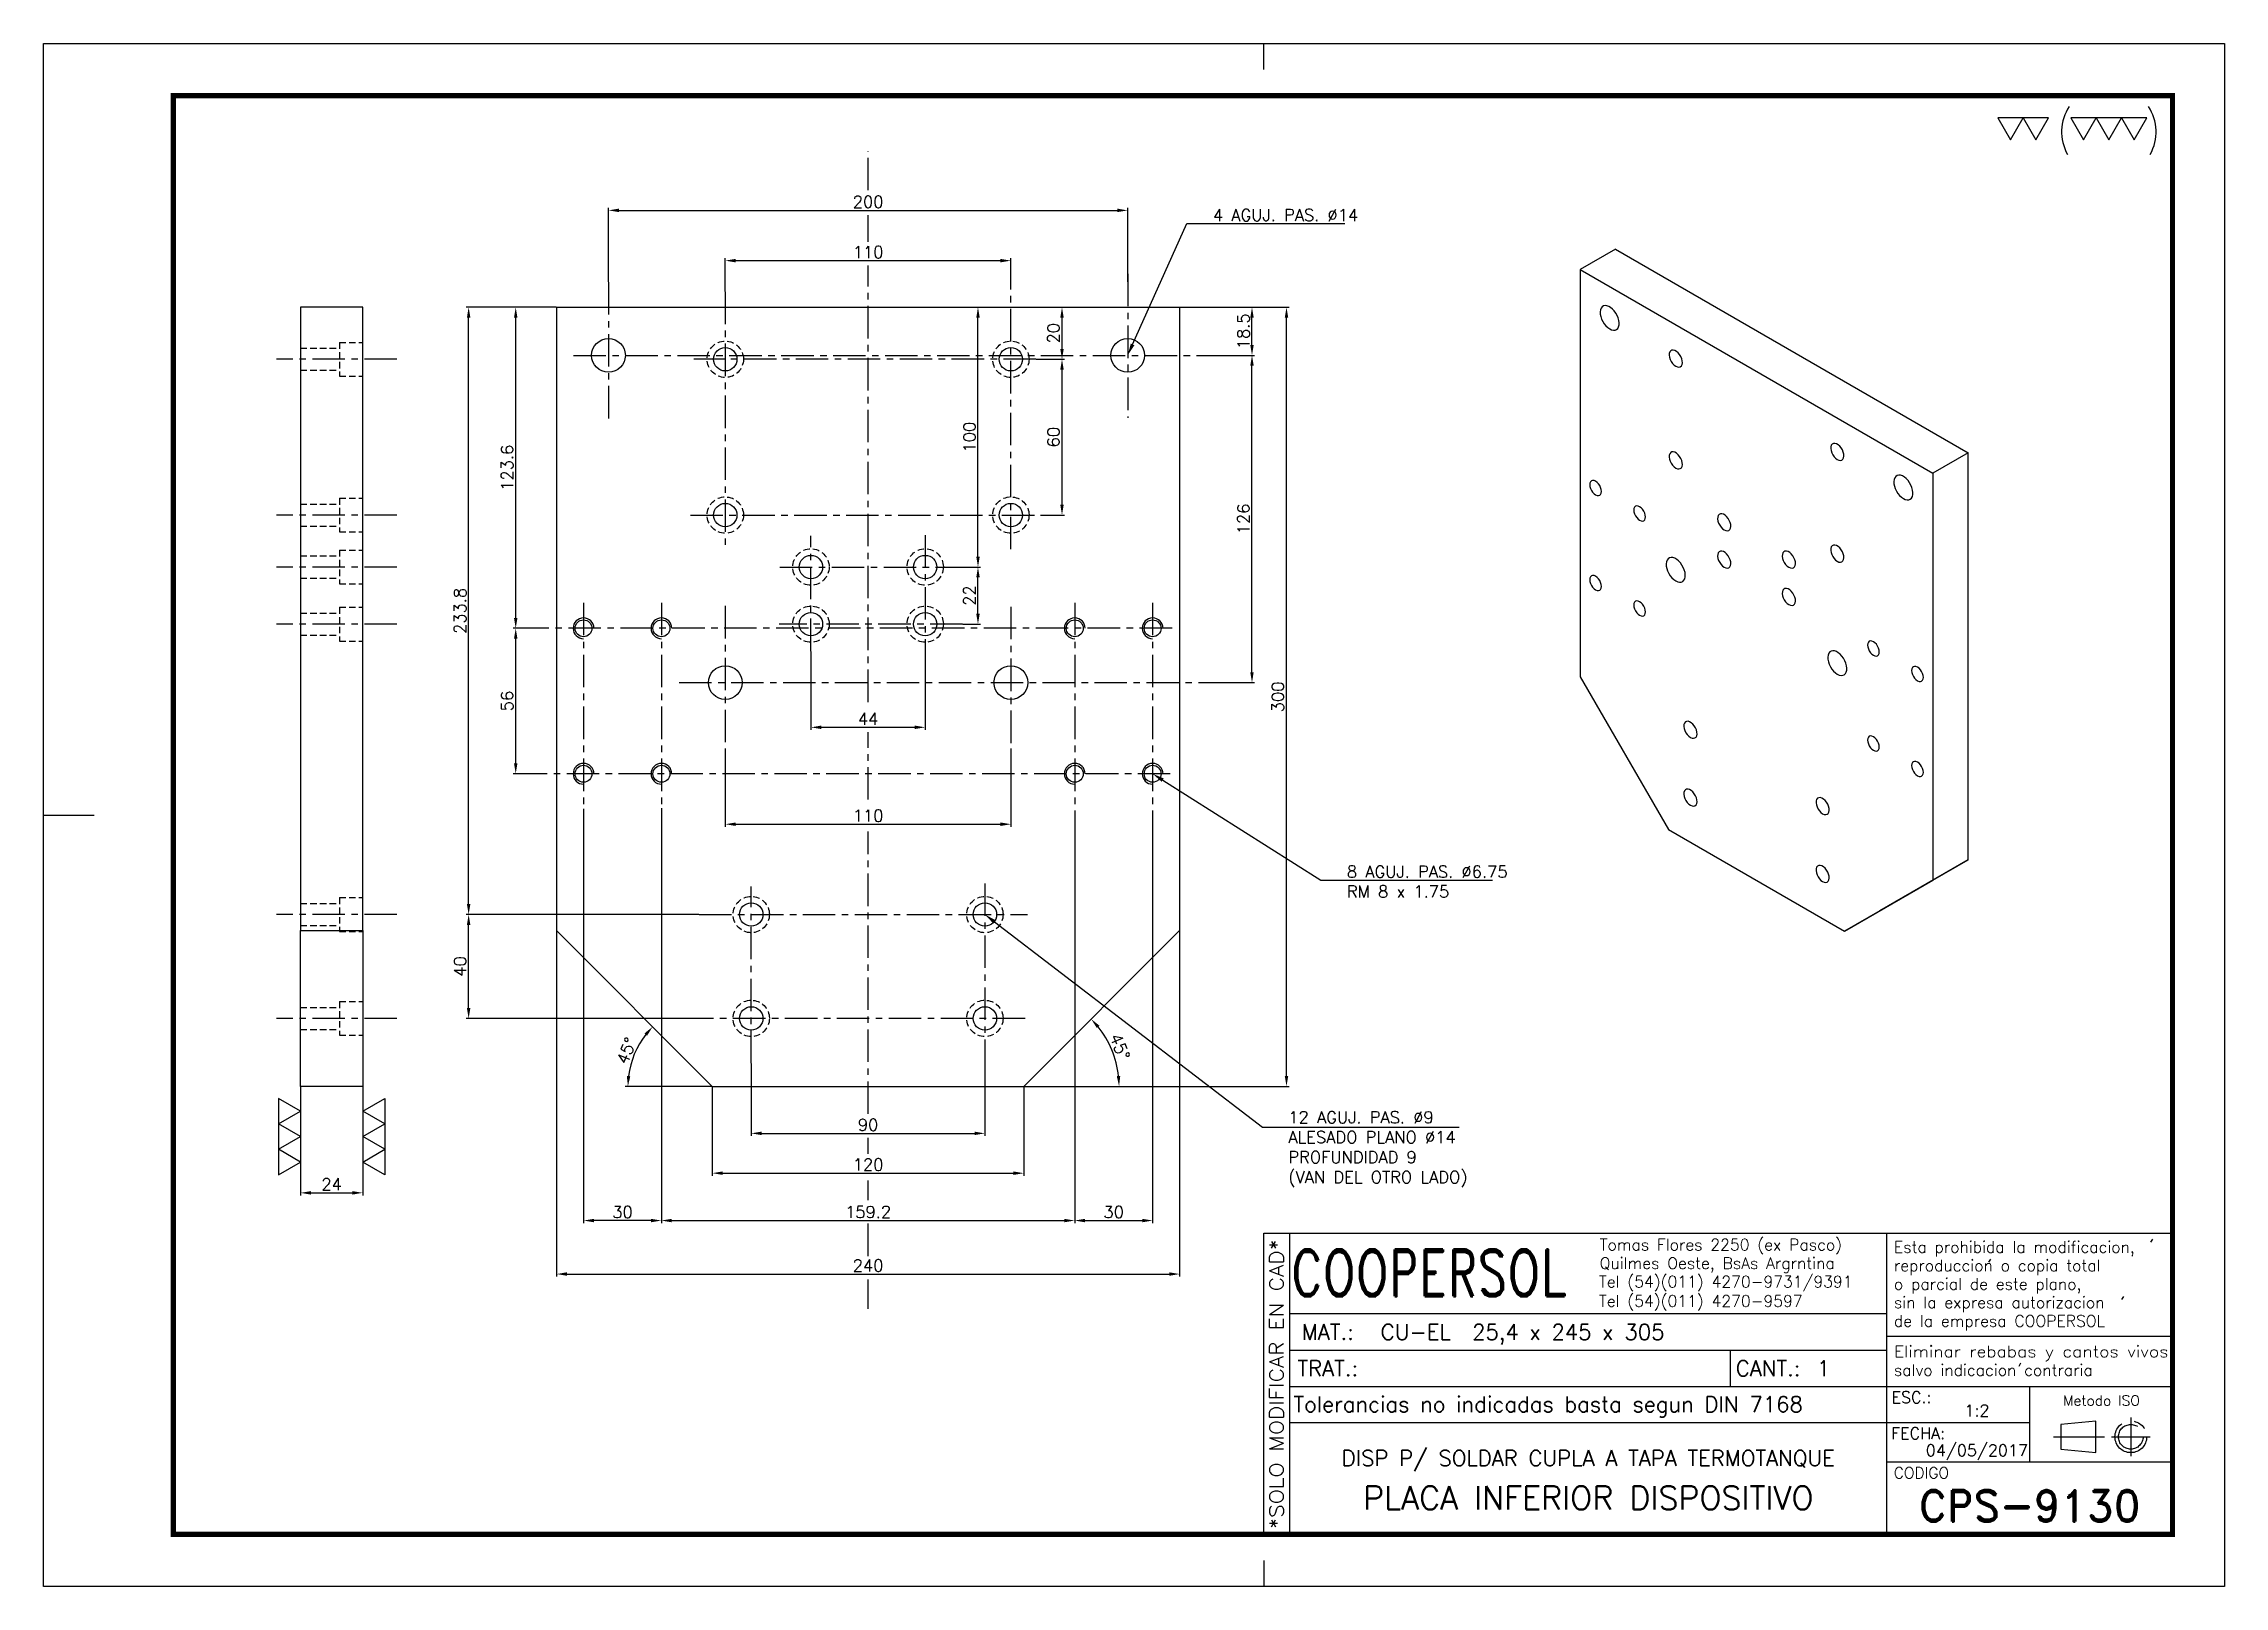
# Model space of a CAD drawing. Extents: x 0 to 3990, y 0 to 1744.
# Drawn here: x 0 to 840, y 594 to 1188 of the extents above; entities that cross this region are included whole.
import ezdxf
from ezdxf import colors
from ezdxf.entities.mleader import LeaderData, LeaderLine
from ezdxf.enums import TextEntityAlignment as Align
from ezdxf.math import Vec2, Vec3

# ---------------------------------------------------------------- set-up
doc = ezdxf.new("R2010")
doc.units = 0
doc.header["$LTSCALE"] = 10
doc.header["$MEASUREMENT"] = 0
doc.linetypes.add('CENTER', pattern=[2, 1.25, -0.25, 0.25, -0.25])
doc.linetypes.add('HIDDEN', pattern=[0.375, 0.25, -0.125])
doc.layers.get('0').update_dxf_attribs({"linetype": 'CONTINUOUS'})
doc.layers.get('DEFPOINTS').update_dxf_attribs({"linetype": 'CONTINUOUS'})
for name, color, linetype in [('1', 1, 'CENTER'), ('CL', 1, 'CENTER'), ('CO', 3, 'CONTINUOUS'), ('FI', 1, 'CONTINUOUS'), ('OC', 1, 'HIDDEN')]:
    doc.layers.add(name, color=color, linetype=linetype)
doc.styles.add('ROMAND', font='ROMAND')
doc.styles.add('ROMANS', font='ROMANS.SHX')
doc.dimstyles.new('2', dxfattribs={"dimscale": 2, "dimtxt": 2.3, "dimasz": 2, "dimexe": 0.5, "dimexo": 0.0625, "dimgap": 0.5, "dimtad": 1, "dimdec": 4, "dimdsep": 46, "dimtxsty": 'ROMANS', "dimcen": -2, "dimclrt": 7, "dimadec": 0, "dimazin": 0, "dimtfac": 0.869565, "dimtdec": 4, "dimtmove": 0, "dimatfit": 3, "dimfxl": 1, "dimtolj": 1, "dimarcsym": 0})

msp = doc.modelspace()

# ---------------------------------------------------------------- blocks, each defined once
blk = doc.blocks.new('A3G')
for p, q in [((235, 292), (235, 297)), ((0, 148.5), (9.75, 148.5)), ((235, 5), (235, 0))]:
    blk.add_line(p, q)
blk.add_lwpolyline([(0, 297), (420, 297), (420, 0), (0, 0)], close=True)
at = {"const_width": 1}
blk.add_lwpolyline([(25, 287), (410, 287), (410, 10), (25, 10)], close=True, dxfattribs=at)
blk = doc.blocks.new('COOPERSOLROT-02')
for p, q in [((0, 58), (175, 58)), ((0, 0), (0, 58)), ((5, 0), (5, 58)), ((120, 0), (120, 58)), ((175, 0), (175, 58)), ((5, 42.5), (120, 42.5)), ((120, 38.19), (175, 38.19)), ((5, 35.5), (120, 35.5)), ((89.89, 28.5), (89.89, 35.5)), ((5, 28.5), (175, 28.5)), ((147.5, 14), (147.5, 28.5)), ((147.5, 21.5), (5, 21.5)), ((120, 14), (175, 14)), ((0, 0), (175, 0))]:
    blk.add_line(p, q)
at = {"color": 1, "linetype": 'CENTER'}
blk.add_line((166.98, 22.51), (166.98, 15.06), dxfattribs=at)
for points in [[(152.09, 18.79), (161.93, 18.79)], [(163.26, 18.79), (170.71, 18.79)]]:
    blk.add_lwpolyline(points, dxfattribs=at)
at = {"layer": '1'}
for points in [[(170.85, 56.26), (171.21, 56.85)], [(139.66, 52.43), (140.02, 53.02)], [(165.28, 45.22), (165.64, 45.81)], [(145.46, 32.42), (145.82, 33.01)]]:
    blk.add_lwpolyline(points, dxfattribs=at)
blk.add_lwpolyline([(160.25, 18.79), (160.25, 21.83), (153.47, 21.16), (153.47, 16.41), (160.25, 15.74)], close=True, dxfattribs=at)
for radius in [3.05, 2.37]:
    blk.add_circle((166.98, 18.79), radius, dxfattribs=at)
at = {"style": 'ROMANS', "width": 0.996387}
blk.add_text('*SOLO MODIFICAR EN CAD*', height=2.7, rotation=90, dxfattribs=at).set_placement((3.77, 1.09), (3.77, 56.81), align=Align.FIT)
at = {"style": 'ROMAND', "width": 0.75}
blk.add_text('COOPERSOL', height=9, dxfattribs=at).set_placement((5.26, 45.85))
at = {"style": 'ROMANS'}
for s, p in [('MAT.:', (7.32, 37.47)), ('TRAT.:', (6.5, 30.47)), ('CANT.:', (90.89, 30.47)), ('Tolerancias no indicadas basta segun DIN 7168', (5.7, 23.56))]:
    blk.add_text(s, height=3, dxfattribs=at).set_placement(p)
for tag, height, style, p in [('CONJUNTO', 2.3, 'ROMANS', (62.5, 17.5)), ('SUBCONJUNTO', 3, 'ROMANS', (62.5, 11.5)), ('COD-PLA', 6, 'ROMAND', (147.5, 5.5)), ('DENOMINACION', 4.5, 'ROMANS', (62.5, 4.75))]:
    blk.add_attdef(tag, text='', height=height, dxfattribs=dict(style=style)).set_placement(p, align=Align.MIDDLE)
at = {"layer": '1', "style": 'ROMANS'}
for s, height, p in [('Tomas Flores 2250 (ex Pasco)', 2.2, (64.69, 54.68)), ('Esta prohibida la modificacion,', 2.2, (121.36, 54.23)), ('Quilmes Oeste, BsAs Argrntina', 2.2, (64.69, 51.12)), ('reproduccion o copia total', 2.2, (121.36, 50.67)), ('Tel (54)(011) 4270-9731/9391', 2.2, (64.55, 47.56)), ('Tel (54)(011) 4270-9597', 2.2, (64.55, 43.83)), ('o parcial de este plano,', 2.2, (121.36, 47.11)), ('sin la expresa autorizacion ', 2.2, (121.36, 43.55)), ('de la empresa COOPERSOL', 2.2, (121.36, 39.99)), ('salvo indicacion contraria', 2.2, (121.36, 30.54)), ('ESC.:', 2.25, (120.89, 25.29)), ('FECHA:', 2.25, (120.81, 18.36)), ('CODIGO', 2.16, (121.33, 10.78))]:
    blk.add_text(s, height=height, dxfattribs=at).set_placement(p)
at = {"layer": '1', "style": 'ROMANS', "width": 0.96139}
blk.add_text('Eliminar rebabas y cantos vivos', height=2.2, dxfattribs=at).set_placement((121.34, 34.1), (174.21, 34.1), align=Align.FIT)
at = {"layer": '1', "style": 'ROMANS'}
blk.add_text('Metodo ISO', height=1.948, dxfattribs=at).set_placement((161.34, 25.77), align=Align.MIDDLE)
for tag, p in [('MAT', (22.51, 37.47)), ('TRAT', (22.51, 30.47)), ('CANT', (106.49, 30.47))]:
    blk.add_attdef(tag, p, '', height=3, dxfattribs=at)
for tag, p in [('ESC', (137.33, 22.73)), ('FECHA', (137.33, 15.06))]:
    blk.add_attdef(tag, text='', height=2.25, dxfattribs=at).set_placement(p, align=Align.CENTER)
blk = doc.blocks.new('*D281')
at = {"layer": 'CO', "color": 0, "lineweight": -2}
for p, q in [((272.57, 795.36), (272.57, 767.42)), ((362.57, 796.06), (362.57, 767.42)), ((276.57, 768.42), (358.57, 768.42))]:
    blk.add_line(p, q, dxfattribs=at)
at = {"layer": 'CO', "color": 0}
for points in [[(276.57, 769.09), (276.57, 767.75), (272.57, 768.42)], [(358.57, 769.09), (358.57, 767.75), (362.57, 768.42)]]:
    blk.add_solid(points, dxfattribs=at)
at = {"layer": 'DEFPOINTS', "color": 0}
for p in [(272.57, 795.48), (362.57, 796.18), (362.57, 768.42)]:
    blk.add_point(p, dxfattribs=at)
at = {"layer": 'CO', "color": 7, "insert": (317.57, 771.72), "char_height": 4.6, "attachment_point": 5, "style": 'ROMANS'}
blk.add_mtext('\\A1;90', dxfattribs=at)
blk = doc.blocks.new('*D282')
at = {"layer": 'CO', "color": 0, "lineweight": -2}
for p, q in [((237.97, 893.69), (237.97, 733.85)), ((397.17, 892.23), (397.17, 733.85)), ((241.97, 734.85), (393.17, 734.85))]:
    blk.add_line(p, q, dxfattribs=at)
at = {"layer": 'CO', "color": 0}
for points in [[(241.97, 735.51), (241.97, 734.18), (237.97, 734.85)], [(393.17, 735.51), (393.17, 734.18), (397.17, 734.85)]]:
    blk.add_solid(points, dxfattribs=at)
at = {"layer": 'DEFPOINTS', "color": 0}
for p in [(237.97, 893.82), (397.17, 892.36), (397.17, 734.85)]:
    blk.add_point(p, dxfattribs=at)
at = {"layer": 'CO', "color": 7, "insert": (317.57, 738.15), "char_height": 4.6, "attachment_point": 5, "style": 'ROMANS'}
blk.add_mtext('\\A1;159.2', dxfattribs=at)
blk = doc.blocks.new('*D283')
at = {"layer": 'CO', "color": 0, "lineweight": -2}
for p, q in [((397.17, 892.11), (397.17, 733.85)), ((427.17, 891.5), (427.17, 733.85)), ((401.17, 734.85), (423.17, 734.85))]:
    blk.add_line(p, q, dxfattribs=at)
at = {"layer": 'CO', "color": 0}
for points in [[(401.17, 735.51), (401.17, 734.18), (397.17, 734.85)], [(423.17, 735.51), (423.17, 734.18), (427.17, 734.85)]]:
    blk.add_solid(points, dxfattribs=at)
at = {"layer": 'DEFPOINTS', "color": 0}
for p in [(397.17, 892.23), (427.17, 891.63), (427.17, 734.85)]:
    blk.add_point(p, dxfattribs=at)
at = {"layer": 'CO', "color": 7, "insert": (412.17, 738.15), "char_height": 4.6, "attachment_point": 5, "style": 'ROMANS'}
blk.add_mtext('\\A1;30', dxfattribs=at)
blk = doc.blocks.new('*D284')
at = {"layer": 'CO', "color": 0, "lineweight": -2}
for p, q in [((207.97, 893.33), (207.97, 733.85)), ((237.97, 893.57), (237.97, 733.85)), ((233.97, 734.85), (211.97, 734.85))]:
    blk.add_line(p, q, dxfattribs=at)
at = {"layer": 'CO', "color": 0}
for points in [[(211.97, 735.51), (211.97, 734.18), (207.97, 734.85)], [(233.97, 735.51), (233.97, 734.18), (237.97, 734.85)]]:
    blk.add_solid(points, dxfattribs=at)
at = {"layer": 'DEFPOINTS', "color": 0}
for p in [(207.97, 893.45), (237.97, 893.69), (207.97, 734.85)]:
    blk.add_point(p, dxfattribs=at)
at = {"layer": 'CO', "color": 7, "insert": (222.97, 738.15), "char_height": 4.6, "attachment_point": 5, "style": 'ROMANS'}
blk.add_mtext('\\A1;30', dxfattribs=at)
blk = doc.blocks.new('*D285')
at = {"layer": 'CO', "color": 0, "lineweight": -2}
for p, q in [((295.57, 953.99), (295.57, 923.76)), ((339.57, 951.74), (339.57, 923.76)), ((299.57, 924.76), (335.57, 924.76))]:
    blk.add_line(p, q, dxfattribs=at)
at = {"layer": 'CO', "color": 0}
for points in [[(299.57, 925.43), (299.57, 924.09), (295.57, 924.76)], [(335.57, 925.43), (335.57, 924.09), (339.57, 924.76)]]:
    blk.add_solid(points, dxfattribs=at)
at = {"layer": 'DEFPOINTS', "color": 0}
for p in [(295.57, 954.11), (339.57, 951.87), (339.57, 924.76)]:
    blk.add_point(p, dxfattribs=at)
at = {"layer": 'CO', "color": 7, "insert": (317.57, 928.06), "char_height": 4.6, "attachment_point": 5, "style": 'ROMANS'}
blk.add_mtext('\\A1;44', dxfattribs=at)
blk = doc.blocks.new('*D286')
at = {"layer": 'CO', "color": 0, "lineweight": -2}
for p, q in [((262.57, 916.66), (262.57, 886.45)), ((372.57, 916.66), (372.57, 886.45)), ((266.57, 887.45), (368.57, 887.45))]:
    blk.add_line(p, q, dxfattribs=at)
at = {"layer": 'CO', "color": 0}
for points in [[(266.57, 888.12), (266.57, 886.78), (262.57, 887.45)], [(368.57, 888.12), (368.57, 886.78), (372.57, 887.45)]]:
    blk.add_solid(points, dxfattribs=at)
at = {"layer": 'DEFPOINTS', "color": 0}
for p in [(262.57, 916.78), (372.57, 916.78), (372.57, 887.45)]:
    blk.add_point(p, dxfattribs=at)
at = {"layer": 'CO', "color": 7, "insert": (317.57, 890.75), "char_height": 4.6, "attachment_point": 5, "style": 'ROMANS'}
blk.add_mtext('\\A1;110', dxfattribs=at)
blk = doc.blocks.new('*D287')
at = {"layer": 'CO', "color": 0, "lineweight": -2}
for p, q in [((262.57, 1092.62), (262.57, 1105.45)), ((266.57, 1104.45), (368.57, 1104.45)), ((372.57, 1093.27), (372.57, 1105.45))]:
    blk.add_line(p, q, dxfattribs=at)
at = {"layer": 'CO', "color": 0}
for points in [[(266.57, 1105.12), (266.57, 1103.78), (262.57, 1104.45)], [(368.57, 1105.12), (368.57, 1103.78), (372.57, 1104.45)]]:
    blk.add_solid(points, dxfattribs=at)
at = {"layer": 'DEFPOINTS', "color": 0}
for p in [(372.57, 1104.45), (262.57, 1092.49), (372.57, 1093.14)]:
    blk.add_point(p, dxfattribs=at)
at = {"layer": 'CO', "color": 7, "insert": (317.57, 1107.75), "char_height": 4.6, "attachment_point": 5, "style": 'ROMANS'}
blk.add_mtext('\\A1;110', dxfattribs=at)
blk = doc.blocks.new('*D288')
at = {"layer": 'CO', "color": 0, "lineweight": -2}
for p, q in [((217.57, 1096.31), (217.57, 1124.8)), ((221.57, 1123.8), (413.57, 1123.8)), ((417.57, 1096.31), (417.57, 1124.8))]:
    blk.add_line(p, q, dxfattribs=at)
at = {"layer": 'CO', "color": 0}
for points in [[(221.57, 1124.47), (221.57, 1123.13), (217.57, 1123.8)], [(413.57, 1124.47), (413.57, 1123.13), (417.57, 1123.8)]]:
    blk.add_solid(points, dxfattribs=at)
at = {"layer": 'DEFPOINTS', "color": 0}
for p in [(417.57, 1123.8), (217.57, 1096.18), (417.57, 1096.18)]:
    blk.add_point(p, dxfattribs=at)
at = {"layer": 'CO', "color": 7, "insert": (317.57, 1127.1), "char_height": 4.6, "attachment_point": 5, "style": 'ROMANS'}
blk.add_mtext('\\A1;200', dxfattribs=at)
blk = doc.blocks.new('*D289')
at = {"layer": 'CO', "color": 0, "lineweight": -2}
for p, q in [((197.57, 846.35), (197.57, 713.25)), ((437.57, 846.35), (437.57, 713.25)), ((201.57, 714.25), (433.57, 714.25))]:
    blk.add_line(p, q, dxfattribs=at)
at = {"layer": 'CO', "color": 0}
for points in [[(201.57, 714.92), (201.57, 713.59), (197.57, 714.25)], [(433.57, 714.92), (433.57, 713.59), (437.57, 714.25)]]:
    blk.add_solid(points, dxfattribs=at)
at = {"layer": 'DEFPOINTS', "color": 0}
for p in [(197.57, 846.48), (437.57, 846.48), (437.57, 714.25)]:
    blk.add_point(p, dxfattribs=at)
at = {"layer": 'CO', "color": 7, "insert": (317.57, 717.55), "char_height": 4.6, "attachment_point": 5, "style": 'ROMANS'}
blk.add_mtext('\\A1;240', dxfattribs=at)
blk = doc.blocks.new('*D290')
at = {"layer": 'CO', "color": 0, "lineweight": -2}
for p, q in [((257.57, 786.35), (257.57, 752.09)), ((377.57, 786.35), (377.57, 752.09)), ((261.57, 753.09), (373.57, 753.09))]:
    blk.add_line(p, q, dxfattribs=at)
at = {"layer": 'CO', "color": 0}
for points in [[(261.57, 753.76), (261.57, 752.42), (257.57, 753.09)], [(373.57, 753.76), (373.57, 752.42), (377.57, 753.09)]]:
    blk.add_solid(points, dxfattribs=at)
at = {"layer": 'DEFPOINTS', "color": 0}
for p in [(257.57, 786.48), (377.57, 786.48), (377.57, 753.09)]:
    blk.add_point(p, dxfattribs=at)
at = {"layer": 'CO', "color": 7, "insert": (317.57, 756.39), "char_height": 4.6, "attachment_point": 5, "style": 'ROMANS'}
blk.add_mtext('\\A1;120', dxfattribs=at)
blk = doc.blocks.new('*D291')
at = {"layer": 'CO', "color": 0, "lineweight": -2}
for p, q in [((451.15, 1067.98), (466.45, 1067.98)), ((465.45, 945.98), (465.45, 1063.98)), ((453.08, 941.98), (466.45, 941.98))]:
    blk.add_line(p, q, dxfattribs=at)
at = {"layer": 'CO', "color": 0}
for points in [[(464.78, 1063.98), (466.11, 1063.98), (465.45, 1067.98)], [(464.78, 945.98), (466.11, 945.98), (465.45, 941.98)]]:
    blk.add_solid(points, dxfattribs=at)
at = {"layer": 'DEFPOINTS', "color": 0}
for p in [(451.03, 1067.98), (465.45, 1067.98), (452.95, 941.98)]:
    blk.add_point(p, dxfattribs=at)
at = {"layer": 'CO', "color": 7, "insert": (462.15, 1004.98), "char_height": 4.6, "attachment_point": 5, "rotation": 90, "style": 'ROMANS'}
blk.add_mtext('\\A1;126', dxfattribs=at)
blk = doc.blocks.new('*D292')
at = {"layer": 'CO', "color": 0, "lineweight": -2}
for p, q in [((437.7, 1086.48), (466.45, 1086.48)), ((465.45, 1071.98), (465.45, 1082.48)), ((451.28, 1067.98), (466.45, 1067.98))]:
    blk.add_line(p, q, dxfattribs=at)
at = {"layer": 'CO', "color": 0}
for points in [[(464.78, 1082.48), (466.11, 1082.48), (465.45, 1086.48)], [(464.78, 1071.98), (466.11, 1071.98), (465.45, 1067.98)]]:
    blk.add_solid(points, dxfattribs=at)
at = {"layer": 'DEFPOINTS', "color": 0}
for p in [(437.57, 1086.48), (465.45, 1086.48), (451.15, 1067.98)]:
    blk.add_point(p, dxfattribs=at)
at = {"layer": 'CO', "color": 7, "insert": (462.15, 1077.23), "char_height": 4.6, "attachment_point": 5, "rotation": 90, "style": 'ROMANS'}
blk.add_mtext('\\A1;18.5', dxfattribs=at)
blk = doc.blocks.new('*D293')
at = {"layer": 'CO', "color": 0, "lineweight": -2}
for p, q in [((382.37, 1066.48), (393.27, 1066.48)), ((392.27, 1010.48), (392.27, 1062.48)), ((384, 1006.48), (393.27, 1006.48))]:
    blk.add_line(p, q, dxfattribs=at)
at = {"layer": 'CO', "color": 0}
for points in [[(391.6, 1062.48), (392.93, 1062.48), (392.27, 1066.48)], [(391.6, 1010.48), (392.93, 1010.48), (392.27, 1006.48)]]:
    blk.add_solid(points, dxfattribs=at)
at = {"layer": 'DEFPOINTS', "color": 0}
for p in [(382.24, 1066.48), (392.27, 1066.48), (383.87, 1006.48)]:
    blk.add_point(p, dxfattribs=at)
at = {"layer": 'CO', "color": 7, "insert": (388.97, 1036.48), "char_height": 4.6, "attachment_point": 5, "rotation": 90, "style": 'ROMANS'}
blk.add_mtext('\\A1;60', dxfattribs=at)
blk = doc.blocks.new('*D294')
at = {"layer": 'CO', "color": 0, "lineweight": -2}
for p, q in [((372.7, 1086.48), (393.27, 1086.48)), ((392.27, 1070.48), (392.27, 1082.48)), ((382.49, 1066.48), (393.27, 1066.48))]:
    blk.add_line(p, q, dxfattribs=at)
at = {"layer": 'CO', "color": 0}
for points in [[(391.6, 1082.48), (392.93, 1082.48), (392.27, 1086.48)], [(391.6, 1070.48), (392.93, 1070.48), (392.27, 1066.48)]]:
    blk.add_solid(points, dxfattribs=at)
at = {"layer": 'DEFPOINTS', "color": 0}
for p in [(372.57, 1086.48), (392.27, 1086.48), (382.37, 1066.48)]:
    blk.add_point(p, dxfattribs=at)
at = {"layer": 'CO', "color": 7, "insert": (388.97, 1076.48), "char_height": 4.6, "attachment_point": 5, "rotation": 90, "style": 'ROMANS'}
blk.add_mtext('\\A1;20', dxfattribs=at)
blk = doc.blocks.new('*D295')
at = {"layer": 'CO', "color": 0, "lineweight": -2}
for p, q in [((188.56, 962.88), (180.85, 962.88)), ((181.85, 910.88), (181.85, 958.88)), ((191.04, 906.88), (180.85, 906.88))]:
    blk.add_line(p, q, dxfattribs=at)
at = {"layer": 'CO', "color": 0}
for points in [[(181.19, 958.88), (182.52, 958.88), (181.85, 962.88)], [(181.19, 910.88), (182.52, 910.88), (181.85, 906.88)]]:
    blk.add_solid(points, dxfattribs=at)
at = {"layer": 'DEFPOINTS', "color": 0}
for p in [(181.85, 962.88), (188.68, 962.88), (191.17, 906.88)]:
    blk.add_point(p, dxfattribs=at)
at = {"layer": 'CO', "color": 7, "insert": (178.55, 934.88), "char_height": 4.6, "attachment_point": 5, "rotation": 90, "style": 'ROMANS'}
blk.add_mtext('\\A1;56', dxfattribs=at)
blk = doc.blocks.new('*D296')
at = {"layer": 'CO', "color": 0, "lineweight": -2}
for p, q in [((197.45, 1086.48), (180.85, 1086.48)), ((181.85, 966.88), (181.85, 1082.48)), ((188.43, 962.88), (180.85, 962.88))]:
    blk.add_line(p, q, dxfattribs=at)
at = {"layer": 'CO', "color": 0}
for points in [[(181.19, 1082.48), (182.52, 1082.48), (181.85, 1086.48)], [(181.19, 966.88), (182.52, 966.88), (181.85, 962.88)]]:
    blk.add_solid(points, dxfattribs=at)
at = {"layer": 'DEFPOINTS', "color": 0}
for p in [(181.85, 1086.48), (197.57, 1086.48), (188.56, 962.88)]:
    blk.add_point(p, dxfattribs=at)
at = {"layer": 'CO', "color": 7, "insert": (178.55, 1024.68), "char_height": 4.6, "attachment_point": 5, "rotation": 90, "style": 'ROMANS'}
blk.add_mtext('\\A1;123.6', dxfattribs=at)
blk = doc.blocks.new('*D297')
at = {"layer": 'CO', "color": 0, "lineweight": -2}
for p, q in [((252.33, 852.68), (162.71, 852.68)), ((163.71, 816.68), (163.71, 848.68)), ((254.2, 812.68), (162.71, 812.68))]:
    blk.add_line(p, q, dxfattribs=at)
at = {"layer": 'CO', "color": 0}
for points in [[(163.05, 848.68), (164.38, 848.68), (163.71, 852.68)], [(163.05, 816.68), (164.38, 816.68), (163.71, 812.68)]]:
    blk.add_solid(points, dxfattribs=at)
at = {"layer": 'DEFPOINTS', "color": 0}
for p in [(163.71, 852.68), (252.46, 852.68), (254.33, 812.68)]:
    blk.add_point(p, dxfattribs=at)
at = {"layer": 'CO', "color": 7, "insert": (160.41, 832.68), "char_height": 4.6, "attachment_point": 5, "rotation": 90, "style": 'ROMANS'}
blk.add_mtext('\\A1;40', dxfattribs=at)
blk = doc.blocks.new('*D298')
at = {"layer": 'CO', "color": 0, "lineweight": -2}
for p, q in [((197.45, 1086.48), (162.71, 1086.48)), ((163.71, 856.68), (163.71, 1082.48)), ((252.33, 852.68), (162.71, 852.68))]:
    blk.add_line(p, q, dxfattribs=at)
at = {"layer": 'CO', "color": 0}
for points in [[(163.05, 1082.48), (164.38, 1082.48), (163.71, 1086.48)], [(163.05, 856.68), (164.38, 856.68), (163.71, 852.68)]]:
    blk.add_solid(points, dxfattribs=at)
at = {"layer": 'DEFPOINTS', "color": 0}
for p in [(163.71, 1086.48), (197.57, 1086.48), (252.46, 852.68)]:
    blk.add_point(p, dxfattribs=at)
at = {"layer": 'CO', "color": 7, "insert": (160.41, 969.58), "char_height": 4.6, "attachment_point": 5, "rotation": 90, "style": 'ROMANS'}
blk.add_mtext('\\A1;233.8', dxfattribs=at)
blk = doc.blocks.new('*D299')
at = {"layer": 'CO', "color": 0, "lineweight": -2}
for p, q in [((351.56, 986.48), (360.9, 986.48)), ((359.9, 968.48), (359.9, 982.48)), ((354.13, 964.48), (360.9, 964.48))]:
    blk.add_line(p, q, dxfattribs=at)
at = {"layer": 'CO', "color": 0}
for points in [[(359.24, 982.48), (360.57, 982.48), (359.9, 986.48)], [(359.24, 968.48), (360.57, 968.48), (359.9, 964.48)]]:
    blk.add_solid(points, dxfattribs=at)
at = {"layer": 'DEFPOINTS', "color": 0}
for p in [(351.43, 986.48), (359.9, 986.48), (354, 964.48)]:
    blk.add_point(p, dxfattribs=at)
at = {"layer": 'CO', "color": 7, "insert": (356.6, 975.48), "char_height": 4.6, "attachment_point": 5, "rotation": 90, "style": 'ROMANS'}
blk.add_mtext('\\A1;22', dxfattribs=at)
blk = doc.blocks.new('*D300')
at = {"layer": 'CO', "color": 0, "lineweight": -2}
for p, q in [((317.7, 1086.48), (360.9, 1086.48)), ((359.9, 990.48), (359.9, 1082.48)), ((351.56, 986.48), (360.9, 986.48))]:
    blk.add_line(p, q, dxfattribs=at)
at = {"layer": 'CO', "color": 0}
for points in [[(359.24, 1082.48), (360.57, 1082.48), (359.9, 1086.48)], [(359.24, 990.48), (360.57, 990.48), (359.9, 986.48)]]:
    blk.add_solid(points, dxfattribs=at)
at = {"layer": 'DEFPOINTS', "color": 0}
for p in [(317.57, 1086.48), (359.9, 1086.48), (351.43, 986.48)]:
    blk.add_point(p, dxfattribs=at)
at = {"layer": 'CO', "color": 7, "insert": (356.6, 1036.48), "char_height": 4.6, "attachment_point": 5, "rotation": 90, "style": 'ROMANS'}
blk.add_mtext('\\A1;100', dxfattribs=at)
blk = doc.blocks.new('*D301')
at = {"layer": 'CO', "color": 0, "lineweight": -2}
for p, q in [((437.7, 1086.48), (479.74, 1086.48)), ((478.74, 790.48), (478.74, 1082.48)), ((377.7, 786.48), (479.74, 786.48))]:
    blk.add_line(p, q, dxfattribs=at)
at = {"layer": 'CO', "color": 0}
for points in [[(478.08, 1082.48), (479.41, 1082.48), (478.74, 1086.48)], [(478.08, 790.48), (479.41, 790.48), (478.74, 786.48)]]:
    blk.add_solid(points, dxfattribs=at)
at = {"layer": 'DEFPOINTS', "color": 0}
for p in [(437.57, 1086.48), (478.74, 1086.48), (377.57, 786.48)]:
    blk.add_point(p, dxfattribs=at)
at = {"layer": 'CO', "color": 7, "insert": (475.44, 936.48), "char_height": 4.6, "attachment_point": 5, "rotation": 90, "style": 'ROMANS'}
blk.add_mtext('\\A1;300', dxfattribs=at)
blk = doc.blocks.new('*D302')
at = {"layer": 'CO', "color": 0, "lineweight": -2}
for p, q in [((98.93, 786.35), (98.93, 744.52)), ((122.93, 786.35), (122.93, 744.52)), ((102.93, 745.52), (118.93, 745.52))]:
    blk.add_line(p, q, dxfattribs=at)
at = {"layer": 'CO', "color": 0}
for points in [[(102.93, 746.18), (102.93, 744.85), (98.93, 745.52)], [(118.93, 746.18), (118.93, 744.85), (122.93, 745.52)]]:
    blk.add_solid(points, dxfattribs=at)
at = {"layer": 'DEFPOINTS', "color": 0}
for p in [(98.93, 786.48), (122.93, 786.48), (122.93, 745.52)]:
    blk.add_point(p, dxfattribs=at)
at = {"layer": 'CO', "color": 7, "insert": (110.93, 748.82), "char_height": 4.6, "attachment_point": 5, "style": 'ROMANS'}
blk.add_mtext('\\A1;24', dxfattribs=at)
blk = doc.blocks.new('*D303')
at = {"layer": 'CO', "color": 0, "lineweight": -2}
blk.add_line((257.45, 786.48), (224.06, 786.48), dxfattribs=at)
blk.add_arc((257.57, 786.48), 32.51, 142.05475, 172.94525, dxfattribs=at)
at = {"layer": 'CO', "color": 0}
for points in [[(231.44, 806.91), (232.44, 806.03), (234.59, 809.46)], [(225.98, 790.43), (224.65, 790.51), (225.06, 786.48)]]:
    blk.add_solid(points, dxfattribs=at)
at = {"layer": 'DEFPOINTS', "color": 0}
for p in [(197.57, 846.48), (229.42, 802.73), (257.57, 786.48), (257.57, 786.48), (377.57, 786.48)]:
    blk.add_point(p, dxfattribs=at)
at = {"layer": 'CO', "color": 7, "insert": (224.49, 800.18), "char_height": 4.6, "attachment_point": 5, "rotation": 67.5, "style": 'ROMANS'}
blk.add_mtext('\\A1;45°', dxfattribs=at)
blk = doc.blocks.new('*D304')
at = {"layer": 'CO', "color": 0, "lineweight": -2}
blk.add_line((377.7, 786.48), (415.26, 786.48), dxfattribs=at)
blk.add_arc((377.57, 786.48), 36.69, 6.25036, 38.74964, dxfattribs=at)
at = {"layer": 'CO', "color": 0}
for points in [[(405.69, 809), (406.68, 809.89), (403.51, 812.42)], [(414.7, 790.51), (413.37, 790.44), (414.26, 786.48)]]:
    blk.add_solid(points, dxfattribs=at)
at = {"layer": 'DEFPOINTS', "color": 0}
for p in [(437.57, 846.48), (413.01, 795.97), (257.57, 786.48), (377.57, 786.48), (377.57, 786.48)]:
    blk.add_point(p, dxfattribs=at)
at = {"layer": 'CO', "color": 7, "insert": (414.51, 801.78), "char_height": 4.6, "attachment_point": 5, "rotation": 292.5, "style": 'ROMANS'}
blk.add_mtext('\\A1;45°', dxfattribs=at)

# ---------------------------------------------------------------- dimensions: what is measured, and where the dimension line sits
at = {"layer": 'CO'}
for base, p1, p2, picture, middle in [((417.57166, 1123.80095), (217.57166, 1096.18291), (417.57166, 1096.18291), '*D288', (317.57166, 1127.10095)), ((372.57166, 1104.45033), (262.57166, 1092.49225), (372.57166, 1093.14245), '*D287', (317.57166, 1107.75033)), ((339.57166, 924.75852), (295.57166, 954.11332), (339.57166, 951.86526), '*D285', (317.57166, 928.05852)), ((372.57166, 887.44954), (262.57166, 916.78296), (372.57166, 916.78296), '*D286', (317.57166, 890.74954)), ((207.97166, 734.84572), (237.97166, 893.69124), (207.97166, 893.45178), '*D284', (222.97166, 738.14572)), ((397.17166, 734.84572), (237.97166, 893.81624), (397.17166, 892.35841), '*D282', (317.57166, 738.14572)), ((427.17166, 734.84572), (397.17166, 892.23341), (427.17166, 891.6295), '*D283', (412.17166, 738.14572)), ((437.57166, 714.2523), (197.57166, 846.47813), (437.57166, 846.47813), '*D289', (317.57166, 717.5523)), ((362.57166, 768.42045), (272.57166, 795.48224), (362.57166, 796.183), '*D281', (317.57166, 771.72045)), ((122.92644, 745.51701), (98.92644, 786.47813), (122.92644, 786.47813), '*D302', (110.92644, 748.81701)), ((377.57166, 753.08837), (257.57166, 786.47813), (377.57166, 786.47813), '*D290', (317.57166, 756.38837))]:
    dim = msp.add_linear_dim(base=base, p1=p1, p2=p2, dimstyle='2', dxfattribs=at)
    dim.commit()
    dim.dimension.update_dxf_attribs({"geometry": picture, "text_midpoint": middle})
for base, p1, p2, picture, middle in [((163.71356, 1086.47813), (252.45552, 852.67813), (197.57166, 1086.47813), '*D298', (160.41356, 969.57813)), ((181.8531, 1086.47813), (188.55993, 962.87813), (197.57166, 1086.47813), '*D296', (178.5531, 1024.67813)), ((359.90299, 1086.47813), (351.43015, 986.47813), (317.57166, 1086.47813), '*D300', (356.60299, 1036.47813)), ((392.2665, 1086.47813), (382.36775, 1066.47813), (372.57166, 1086.47813), '*D294', (388.9665, 1076.47813)), ((478.74214, 1086.47813), (377.57166, 786.47813), (437.57166, 1086.47813), '*D301', (475.44214, 936.47813)), ((465.44646, 1086.47813), (451.15122, 1067.97813), (437.57166, 1086.47813), '*D292', (462.14646, 1077.22813)), ((465.44646, 1067.97813), (452.95236, 941.97813), (451.02622, 1067.97813), '*D291', (462.14646, 1004.97813)), ((392.2665, 1066.47813), (383.87007, 1006.47813), (382.24275, 1066.47813), '*D293', (388.9665, 1036.47813)), ((359.90299, 986.47813), (354.00222, 964.47813), (351.43015, 986.47813), '*D299', (356.60299, 975.47813)), ((181.8531, 962.87813), (191.16932, 906.87813), (188.68493, 962.87813), '*D295', (178.5531, 934.87813)), ((163.71356, 852.67813), (254.32632, 812.67813), (252.45552, 852.67813), '*D297', (160.41356, 832.67813))]:
    dim = msp.add_linear_dim(base=base, p1=p1, p2=p2, angle=90, dimstyle='2', dxfattribs=at)
    dim.commit()
    dim.dimension.update_dxf_attribs({"geometry": picture, "text_midpoint": middle})
for base, line1, picture, middle in [((229.41986, 802.73158), ((197.57166, 846.47813), (257.57166, 786.47813)), '*D303', (224.4904, 800.18084)), ((413.00699, 795.973), ((377.57166, 786.47813), (437.57166, 846.47813)), '*D304', (414.51331, 801.77986))]:
    dim = msp.add_angular_dim_2l(base=base, line1=line1, line2=((257.57166, 786.47813), (377.57166, 786.47813)), dimstyle='2', dxfattribs=at)
    dim.commit()
    dim.dimension.update_dxf_attribs({"geometry": picture, "text_midpoint": middle})

# ---------------------------------------------------------------- linework, layer by layer
for p, q in [((122.92644, 1086.47813), (98.92644, 1086.47813)), ((98.92644, 1086.47813), (98.92644, 846.47813)), ((122.92644, 846.47813), (122.92644, 1086.47813)), ((197.57166, 1086.47813), (197.57166, 846.47813)), ((197.57166, 1086.47813), (437.57166, 1086.47813)), ((437.57166, 1086.47813), (437.57166, 846.47813)), ((98.92644, 846.47813), (122.92644, 846.47813)), ((98.92644, 786.47813), (98.92644, 846.47813)), ((122.92644, 846.47813), (122.92644, 786.47813)), ((197.57166, 846.47813), (257.57166, 786.47813)), ((377.57166, 786.47813), (437.57166, 846.47813)), ((122.92644, 786.47813), (98.92644, 786.47813)), ((257.57166, 786.47813), (377.57166, 786.47813))]:
    msp.add_line(p, q)
for centre, radius in [((217.57166, 1067.97813), 6.5), ((262.57166, 1066.47813), 4.5), ((372.57166, 1066.47813), 4.5), ((417.57166, 1067.97813), 6.5), ((262.57166, 1006.47813), 4.5), ((372.57166, 1006.47813), 4.5), ((295.57166, 986.47813), 4.5), ((339.57166, 986.47813), 4.5), ((207.97166, 962.87813), 3.25), ((237.97166, 962.87813), 3.25), ((295.57166, 964.47813), 4.5), ((339.57166, 964.47813), 4.5), ((397.17166, 962.87813), 3.25), ((427.17166, 962.87813), 3.25), ((262.57166, 941.97813), 6.5), ((372.57166, 941.97813), 6.5), ((207.97166, 906.87813), 3.25), ((237.97166, 906.87813), 3.25), ((397.17166, 906.87813), 3.25), ((427.17166, 906.87813), 3.25), ((272.57166, 852.67813), 4.5), ((362.57166, 852.67813), 4.5), ((272.57166, 812.67813), 4.5), ((362.57166, 812.67813), 4.5)]:
    msp.add_circle(centre, radius)
at = {"layer": 'CL'}
for p, q in [((317.57166, 1131.52597), (317.57166, 1146.65767)), ((317.57166, 1111.64257), (317.57166, 1122.01034)), ((317.57166, 934.49011), (317.57166, 1102.55301)), ((217.57166, 1096.18291), (217.57166, 1041.33041)), ((262.57166, 1092.49225), (262.57166, 993.9862)), ((372.57166, 993.33599), (372.57166, 1093.14245)), ((417.57166, 1099.40953), (417.57166, 1043.9117)), ((204.12075, 1067.97813), (451.02622, 1067.97813)), ((136.05023, 1066.47813), (89.74916, 1066.47813)), ((382.24275, 1066.47813), (250.42955, 1066.47813)), ((136.05023, 1006.47813), (89.74916, 1006.47813)), ((249.12769, 1006.47813), (383.87007, 1006.47813)), ((295.57166, 954.11332), (295.57166, 998.43218)), ((339.57166, 998.75333), (339.57166, 951.86526)), ((136.05023, 986.47813), (89.74916, 986.47813)), ((283.59176, 986.47813), (351.43015, 986.47813)), ((207.97166, 972.71847), (207.97166, 893.45178)), ((237.97166, 972.71847), (237.97166, 893.81624)), ((262.57166, 971.5144), (262.57166, 916.78296)), ((372.57166, 971.19715), (372.57166, 916.78296)), ((397.17166, 972.71847), (397.17166, 892.35841)), ((427.17166, 972.71847), (427.17166, 891.6295)), ((136.05023, 964.47813), (89.74916, 964.47813)), ((434.64973, 962.87813), (188.68493, 962.87813)), ((354.00222, 964.47813), (283.27025, 964.47813)), ((244.80149, 941.97813), (452.95236, 941.97813)), ((317.57166, 896.91801), (317.57166, 922.84686)), ((433.98241, 906.87813), (191.16932, 906.87813)), ((317.57166, 775.94878), (317.57166, 884.69744)), ((272.57166, 795.48224), (272.57166, 863.45664)), ((362.57166, 864.62459), (362.57166, 796.183)), ((136.05023, 852.67813), (89.74916, 852.67813)), ((252.45552, 852.67813), (378.96799, 852.67813)), ((136.05023, 812.67813), (89.74916, 812.67813)), ((378.0326, 812.67813), (254.32632, 812.67813)), ((317.57166, 760.53159), (317.57166, 766.74922)), ((317.57166, 742.74981), (317.57166, 750.28066)), ((317.57166, 721.19657), (317.57166, 733.8131)), ((317.57166, 700.84013), (317.57166, 712.12844))]:
    msp.add_line(p, q, dxfattribs=at)
at = {"layer": 'CO'}
for points in [[(757.6291, 1150.91536), (762.51741, 1159.38215), (752.7408, 1159.38215)], [(767.40571, 1150.91536), (772.29401, 1159.38215), (762.51741, 1159.38215)], [(785.72163, 1150.91536), (790.60994, 1159.38215), (780.83333, 1159.38215)], [(795.49824, 1150.91536), (800.38655, 1159.38215), (790.60994, 1159.38215)], [(805.27485, 1150.91536), (810.16315, 1159.38215), (800.38655, 1159.38215)], [(98.92644, 776.9433), (90.45965, 781.83161), (90.45965, 772.055)], [(122.92644, 776.9433), (131.39324, 781.83161), (131.39324, 772.055)], [(98.92644, 767.16669), (90.45965, 772.055), (90.45965, 762.27839)], [(122.92644, 767.16669), (131.39324, 772.055), (131.39324, 762.27839)], [(98.92644, 757.39009), (90.45965, 762.27839), (90.45965, 752.50178)], [(122.92644, 757.39009), (131.39324, 762.27839), (131.39324, 752.50178)]]:
    msp.add_lwpolyline(points, close=True, dxfattribs=at)
for centre, start, end in [((795.07449, 1153.98405), 146.52396769, 209.02319079), ((795.92199, 1153.98405), 330.97680921, 33.47603231)]:
    msp.add_arc(centre, 17.76447, start, end, dxfattribs=at)
at = {"layer": 'FI'}
for p, q in [((605.48538, 1108.86323), (591.90893, 1101.02571)), ((605.48538, 1108.86323), (741.24988, 1030.48805)), ((591.90893, 1101.02571), (591.90893, 944.24988)), ((591.90893, 1101.02571), (727.67343, 1022.65053)), ((741.24988, 1030.48805), (727.67343, 1022.65053)), ((741.24988, 873.71222), (741.24988, 1030.48805)), ((727.67343, 1022.65053), (727.67343, 865.8747)), ((591.90893, 944.24988), (625.85005, 885.46212)), ((625.85005, 885.46212), (693.7323, 846.27453)), ((741.24988, 873.71222), (707.30876, 854.11205)), ((727.67343, 865.8747), (741.24988, 873.71222)), ((693.7323, 846.27453), (727.67343, 865.8747)), ((707.30876, 854.11205), (693.7323, 846.27453))]:
    msp.add_line(p, q, dxfattribs=at)
at = {"layer": 'FI', "flags": 128}
for points in [[(603.22264, 1078.16363), (603.9628, 1077.82326), (604.67267, 1077.67065), (605.32316, 1077.71206), (605.88767, 1077.94579), (606.34306, 1078.36227), (606.67071, 1078.94445), (606.85719, 1079.6685), (606.89487, 1080.50476), (606.78221, 1081.41902), (606.52382, 1082.37383), (606.13028, 1083.33011), (605.6177, 1084.2487), (605.00707, 1085.092), (604.32338, 1085.82548), (603.59463, 1086.41913), (602.85065, 1086.84862), (602.12189, 1087.09638), (601.4382, 1087.15226), (600.82757, 1087.01398), (600.31499, 1086.6872), (599.92145, 1086.1853), (599.66306, 1085.52882), (599.5504, 1084.74464), (599.58808, 1083.86486), (599.77456, 1082.92551), (600.10221, 1081.96504), (600.55761, 1081.02277), (601.12211, 1080.13728), (601.77261, 1079.34482), (602.48247, 1078.67784), (603.22264, 1078.16363)], [(628.67848, 1063.7949), (629.31154, 1063.5218), (629.90483, 1063.45055), (630.42105, 1063.58565), (630.82779, 1063.91859), (631.09948, 1064.42847), (631.21904, 1065.08324), (631.17898, 1065.84176), (630.98179, 1066.65637), (630.63989, 1067.47589), (630.17474, 1068.24882), (629.61557, 1068.9266), (628.99753, 1069.46664), (628.35943, 1069.835), (627.74139, 1070.00854), (627.18222, 1069.97636), (626.71707, 1069.74048), (626.37517, 1069.31572), (626.17799, 1068.72877), (626.13792, 1068.01651), (626.25749, 1067.22369), (626.52917, 1066.40013), (626.93591, 1065.59758), (627.45214, 1064.86646), (628.04542, 1064.25271), (628.67848, 1063.7949)], [(690.90388, 1027.87295), (691.53694, 1027.59984), (692.13022, 1027.52859), (692.64645, 1027.66369), (693.05319, 1027.99664), (693.32487, 1028.50651), (693.44444, 1029.16128), (693.40437, 1029.9198), (693.20719, 1030.73442), (692.86528, 1031.55393), (692.40013, 1032.32687), (691.84097, 1033.00464), (691.22292, 1033.54468), (690.58483, 1033.91304), (689.96679, 1034.08659), (689.40762, 1034.05441), (688.94247, 1033.81853), (688.60056, 1033.39377), (688.40338, 1032.80681), (688.36332, 1032.09455), (688.48288, 1031.30173), (688.75457, 1030.47817), (689.16131, 1029.67562), (689.67753, 1028.9445), (690.27082, 1028.33076), (690.90388, 1027.87295)], [(628.67848, 1024.60094), (629.31154, 1024.32784), (629.90483, 1024.25659), (630.42105, 1024.39169), (630.82779, 1024.72463), (631.09948, 1025.23451), (631.21904, 1025.88928), (631.17898, 1026.6478), (630.98179, 1027.46241), (630.63989, 1028.28193), (630.17474, 1029.05486), (629.61557, 1029.73264), (628.99753, 1030.27268), (628.35943, 1030.64104), (627.74139, 1030.81458), (627.18222, 1030.7824), (626.71707, 1030.54652), (626.37517, 1030.12176), (626.17799, 1029.53481), (626.13792, 1028.82255), (626.25749, 1028.02973), (626.52917, 1027.20617), (626.93591, 1026.40362), (627.45214, 1025.6725), (628.04542, 1025.05875), (628.67848, 1024.60094)], [(597.79206, 1014.27697), (598.3777, 1014.02792), (598.92343, 1013.97391), (599.39206, 1014.11862), (599.75165, 1014.45219), (599.9777, 1014.95188), (600.0548, 1015.58365), (599.9777, 1016.30443), (599.75165, 1017.06512), (599.39206, 1017.81386), (598.92343, 1018.49964), (598.3777, 1019.07571), (597.79206, 1019.50283), (597.20642, 1019.75188), (596.66069, 1019.80589), (596.19206, 1019.66118), (595.83246, 1019.32761), (595.60642, 1018.82792), (595.52932, 1018.19615), (595.60642, 1017.47537), (595.83246, 1016.71468), (596.19206, 1015.96594), (596.66069, 1015.28016), (597.20642, 1014.70409), (597.79206, 1014.27697)], [(716.35972, 1012.85098), (717.09989, 1012.51061), (717.80975, 1012.35801), (718.46025, 1012.39942), (719.02475, 1012.63314), (719.48015, 1013.04962), (719.80779, 1013.6318), (719.99428, 1014.35585), (720.03196, 1015.19212), (719.9193, 1016.10637), (719.66091, 1017.06118), (719.26737, 1018.01746), (718.75479, 1018.93605), (718.14416, 1019.77935), (717.46047, 1020.51284), (716.73171, 1021.10648), (715.98773, 1021.53597), (715.25898, 1021.78373), (714.57529, 1021.83961), (713.96465, 1021.70133), (713.45207, 1021.37455), (713.05853, 1020.87265), (712.80015, 1020.21617), (712.68749, 1019.43199), (712.72517, 1018.55221), (712.91165, 1017.61286), (713.23929, 1016.65239), (713.69469, 1015.71012), (714.25919, 1014.82463), (714.90969, 1014.03217), (715.61956, 1013.36519), (716.35972, 1012.85098)], [(614.76262, 1004.48007), (615.34826, 1004.23102), (615.89399, 1004.17701), (616.36262, 1004.32172), (616.72221, 1004.65529), (616.94826, 1005.15498), (617.02536, 1005.78675), (616.94826, 1006.50754), (616.72221, 1007.26822), (616.36262, 1008.01696), (615.89399, 1008.70274), (615.34826, 1009.27882), (614.76262, 1009.70593), (614.17698, 1009.95498), (613.63125, 1010.00899), (613.16262, 1009.86428), (612.80303, 1009.53072), (612.57698, 1009.03102), (612.49988, 1008.39926), (612.57698, 1007.67847), (612.80303, 1006.91779), (613.16262, 1006.16904), (613.63125, 1005.48326), (614.17698, 1004.90719), (614.76262, 1004.48007)], [(647.3461, 1000.7597), (647.97916, 1000.4866), (648.57244, 1000.41535), (649.08867, 1000.55045), (649.49541, 1000.88339), (649.76709, 1001.39327), (649.88666, 1002.04804), (649.8466, 1002.80656), (649.64941, 1003.62117), (649.30751, 1004.44069), (648.84236, 1005.21362), (648.28319, 1005.8914), (647.66515, 1006.43144), (647.02705, 1006.7998), (646.40901, 1006.97334), (645.84984, 1006.94116), (645.38469, 1006.70528), (645.04279, 1006.28052), (644.8456, 1005.69357), (644.80554, 1004.98131), (644.92511, 1004.18849), (645.19679, 1003.36493), (645.60353, 1002.56238), (646.11976, 1001.83126), (646.71304, 1001.21751), (647.3461, 1000.7597)], [(647.3461, 986.38859), (647.97916, 986.11548), (648.57244, 986.04423), (649.08867, 986.17933), (649.49541, 986.51227), (649.76709, 987.02215), (649.88666, 987.67692), (649.8466, 988.43544), (649.64941, 989.25006), (649.30751, 990.06957), (648.84236, 990.8425), (648.28319, 991.52028), (647.66515, 992.06032), (647.02705, 992.42868), (646.40901, 992.60223), (645.84984, 992.57005), (645.38469, 992.33417), (645.04279, 991.9094), (644.8456, 991.32245), (644.80554, 990.61019), (644.92511, 989.81737), (645.19679, 988.99381), (645.60353, 988.19126), (646.11976, 987.46014), (646.71304, 986.84639), (647.3461, 986.38859)], [(672.23626, 986.39092), (672.86932, 986.11781), (673.4626, 986.04657), (673.97883, 986.18166), (674.38557, 986.51461), (674.65725, 987.02449), (674.77682, 987.67926), (674.73675, 988.43778), (674.53957, 989.25239), (674.19767, 990.07191), (673.73252, 990.84484), (673.17335, 991.52262), (672.5553, 992.06265), (671.91721, 992.43102), (671.29917, 992.60456), (670.74, 992.57238), (670.27485, 992.3365), (669.93295, 991.91174), (669.73576, 991.32479), (669.6957, 990.61253), (669.81526, 989.81971), (670.08695, 988.99615), (670.49369, 988.1936), (671.00991, 987.46248), (671.6032, 986.84873), (672.23626, 986.39092)], [(690.90388, 988.67899), (691.53694, 988.40588), (692.13022, 988.33464), (692.64645, 988.46973), (693.05319, 988.80268), (693.32487, 989.31255), (693.44444, 989.96732), (693.40437, 990.72584), (693.20719, 991.54046), (692.86528, 992.35998), (692.40013, 993.13291), (691.84097, 993.81068), (691.22292, 994.35072), (690.58483, 994.71908), (689.96679, 994.89263), (689.40762, 994.86045), (688.94247, 994.62457), (688.60056, 994.19981), (688.40338, 993.61285), (688.36332, 992.90059), (688.48288, 992.10777), (688.75457, 991.28421), (689.16131, 990.48166), (689.67753, 989.75054), (690.27082, 989.1368), (690.90388, 988.67899)], [(597.79206, 977.69594), (598.3777, 977.44689), (598.92343, 977.39288), (599.39206, 977.53759), (599.75165, 977.87116), (599.9777, 978.37085), (600.0548, 979.00262), (599.9777, 979.7234), (599.75165, 980.48409), (599.39206, 981.23283), (598.92343, 981.91861), (598.3777, 982.49469), (597.79206, 982.9218), (597.20642, 983.17085), (596.66069, 983.22486), (596.19206, 983.08015), (595.83246, 982.74659), (595.60642, 982.24689), (595.52932, 981.61512), (595.60642, 980.89434), (595.83246, 980.13365), (596.19206, 979.38491), (596.66069, 978.69913), (597.20642, 978.12306), (597.79206, 977.69594)], [(628.67848, 981.16097), (629.41865, 980.8206), (630.12851, 980.66799), (630.77901, 980.7094), (631.34351, 980.94313), (631.79891, 981.35961), (632.12655, 981.94179), (632.31303, 982.66584), (632.35072, 983.5021), (632.23806, 984.41636), (631.97967, 985.37117), (631.58613, 986.32745), (631.07355, 987.24604), (630.46291, 988.08934), (629.77923, 988.82283), (629.05047, 989.41647), (628.30649, 989.84596), (627.57774, 990.09372), (626.89405, 990.1496), (626.28341, 990.01132), (625.77083, 989.68454), (625.37729, 989.18264), (625.1189, 988.52616), (625.00625, 987.74198), (625.04393, 986.8622), (625.23041, 985.92285), (625.55805, 984.96238), (626.01345, 984.02011), (626.57795, 983.13462), (627.22845, 982.34216), (627.93832, 981.67518), (628.67848, 981.16097)], [(672.23626, 972.0198), (672.86932, 971.7467), (673.4626, 971.67545), (673.97883, 971.81055), (674.38557, 972.14349), (674.65725, 972.65337), (674.77682, 973.30814), (674.73675, 974.06666), (674.53957, 974.88127), (674.19767, 975.70079), (673.73252, 976.47372), (673.17335, 977.1515), (672.5553, 977.69154), (671.91721, 978.0599), (671.29917, 978.23344), (670.74, 978.20126), (670.27485, 977.96538), (669.93295, 977.54062), (669.73576, 976.95367), (669.6957, 976.24141), (669.81526, 975.44859), (670.08695, 974.62503), (670.49369, 973.82248), (671.00991, 973.09136), (671.6032, 972.47761), (672.23626, 972.0198)], [(614.76262, 967.89904), (615.34826, 967.64999), (615.89399, 967.59598), (616.36262, 967.74069), (616.72221, 968.07426), (616.94826, 968.57395), (617.02536, 969.20572), (616.94826, 969.92651), (616.72221, 970.68719), (616.36262, 971.43593), (615.89399, 972.12171), (615.34826, 972.69779), (614.76262, 973.1249), (614.17698, 973.37395), (613.63125, 973.42797), (613.16262, 973.28326), (612.80303, 972.94969), (612.57698, 972.44999), (612.49988, 971.81823), (612.57698, 971.09744), (612.80303, 970.33676), (613.16262, 969.58801), (613.63125, 968.90224), (614.17698, 968.32616), (614.76262, 967.89904)], [(704.81974, 952.4912), (705.40538, 952.24215), (705.95111, 952.18814), (706.41974, 952.33285), (706.77933, 952.66642), (707.00538, 953.16611), (707.08248, 953.79788), (707.00538, 954.51867), (706.77933, 955.27935), (706.41974, 956.02809), (705.95111, 956.71387), (705.40538, 957.28995), (704.81974, 957.71706), (704.2341, 957.96611), (703.68837, 958.02012), (703.21974, 957.87542), (702.86015, 957.54185), (702.6341, 957.04215), (702.557, 956.41039), (702.6341, 955.6896), (702.86015, 954.92892), (703.21974, 954.18017), (703.68837, 953.4944), (704.2341, 952.91832), (704.81974, 952.4912)], [(690.90388, 945.23902), (691.64404, 944.89864), (692.35391, 944.74604), (693.00441, 944.78745), (693.56891, 945.02118), (694.0243, 945.43766), (694.35195, 946.01984), (694.53843, 946.74388), (694.57611, 947.58015), (694.46345, 948.4944), (694.20506, 949.44921), (693.81152, 950.40549), (693.29895, 951.32408), (692.68831, 952.16738), (692.00462, 952.90087), (691.27587, 953.49451), (690.53189, 953.924), (689.80313, 954.17176), (689.11944, 954.22765), (688.50881, 954.08937), (687.99623, 953.76259), (687.60269, 953.26068), (687.3443, 952.6042), (687.23164, 951.82002), (687.26932, 950.94025), (687.45581, 950.0009), (687.78345, 949.04042), (688.23885, 948.09816), (688.80335, 947.21266), (689.45385, 946.42021), (690.16371, 945.75322), (690.90388, 945.23902)], [(721.7903, 942.69431), (722.37594, 942.44526), (722.92167, 942.39125), (723.3903, 942.53596), (723.74989, 942.86952), (723.97594, 943.36922), (724.05304, 944.00098), (723.97594, 944.72177), (723.74989, 945.48245), (723.3903, 946.2312), (722.92167, 946.91697), (722.37594, 947.49305), (721.7903, 947.92017), (721.20466, 948.16922), (720.65893, 948.22323), (720.1903, 948.07852), (719.83071, 947.74495), (719.60466, 947.24526), (719.52756, 946.61349), (719.60466, 945.8927), (719.83071, 945.13202), (720.1903, 944.38328), (720.65893, 943.6975), (721.20466, 943.12142), (721.7903, 942.69431)], [(634.33534, 920.86813), (634.9684, 920.59502), (635.56168, 920.52378), (636.07791, 920.65887), (636.48464, 920.99182), (636.75633, 921.5017), (636.8759, 922.15647), (636.83583, 922.91499), (636.63865, 923.7296), (636.29674, 924.54912), (635.83159, 925.32205), (635.27243, 925.99983), (634.65438, 926.53986), (634.01629, 926.90823), (633.39824, 927.08177), (632.83908, 927.04959), (632.37393, 926.81371), (632.03202, 926.38895), (631.83484, 925.802), (631.79477, 925.08974), (631.91434, 924.29692), (632.18603, 923.47336), (632.59276, 922.6708), (633.10899, 921.93969), (633.70227, 921.32594), (634.33534, 920.86813)], [(704.81974, 915.91018), (705.40538, 915.66113), (705.95111, 915.60712), (706.41974, 915.75182), (706.77933, 916.08539), (707.00538, 916.58509), (707.08248, 917.21685), (707.00538, 917.93764), (706.77933, 918.69832), (706.41974, 919.44707), (705.95111, 920.13284), (705.40538, 920.70892), (704.81974, 921.13604), (704.2341, 921.38509), (703.68837, 921.4391), (703.21974, 921.29439), (702.86015, 920.96082), (702.6341, 920.46113), (702.557, 919.82936), (702.6341, 919.10857), (702.86015, 918.34789), (703.21974, 917.59915), (703.68837, 916.91337), (704.2341, 916.33729), (704.81974, 915.91018)], [(721.7903, 906.11328), (722.37594, 905.86423), (722.92167, 905.81022), (723.3903, 905.95493), (723.74989, 906.28849), (723.97594, 906.78819), (724.05304, 907.41996), (723.97594, 908.14074), (723.74989, 908.90143), (723.3903, 909.65017), (722.92167, 910.33595), (722.37594, 910.91202), (721.7903, 911.33914), (721.20466, 911.58819), (720.65893, 911.6422), (720.1903, 911.49749), (719.83071, 911.16392), (719.60466, 910.66423), (719.52756, 910.03246), (719.60466, 909.31168), (719.83071, 908.55099), (720.1903, 907.80225), (720.65893, 907.11647), (721.20466, 906.54039), (721.7903, 906.11328)], [(634.33534, 894.73882), (634.9684, 894.46572), (635.56168, 894.39447), (636.07791, 894.52957), (636.48464, 894.86251), (636.75633, 895.37239), (636.8759, 896.02716), (636.83583, 896.78568), (636.63865, 897.60029), (636.29674, 898.41981), (635.83159, 899.19274), (635.27243, 899.87052), (634.65438, 900.41056), (634.01629, 900.77892), (633.39824, 900.95246), (632.83908, 900.92028), (632.37393, 900.6844), (632.03202, 900.25964), (631.83484, 899.67269), (631.79477, 898.96043), (631.91434, 898.16761), (632.18603, 897.34405), (632.59276, 896.5415), (633.10899, 895.81038), (633.70227, 895.19663), (634.33534, 894.73882)], [(685.24702, 891.47744), (685.88008, 891.20433), (686.47337, 891.13309), (686.9896, 891.26818), (687.39633, 891.60113), (687.66802, 892.111), (687.78758, 892.76577), (687.74752, 893.5243), (687.55034, 894.33891), (687.20843, 895.15843), (686.74328, 895.93136), (686.18412, 896.60913), (685.56607, 897.14917), (684.92798, 897.51753), (684.30993, 897.69108), (683.75077, 897.6589), (683.28562, 897.42302), (682.94371, 896.99826), (682.74653, 896.41131), (682.70646, 895.69904), (682.82603, 894.90622), (683.09772, 894.08267), (683.50445, 893.28011), (684.02068, 892.54899), (684.61396, 891.93525), (685.24702, 891.47744)], [(685.24702, 865.34813), (685.88008, 865.07502), (686.47337, 865.00378), (686.9896, 865.13888), (687.39633, 865.47182), (687.66802, 865.9817), (687.78758, 866.63647), (687.74752, 867.39499), (687.55034, 868.2096), (687.20843, 869.02912), (686.74328, 869.80205), (686.18412, 870.47983), (685.56607, 871.01986), (684.92798, 871.38823), (684.30993, 871.56177), (683.75077, 871.52959), (683.28562, 871.29371), (682.94371, 870.86895), (682.74653, 870.282), (682.70646, 869.56974), (682.82603, 868.77692), (683.09772, 867.95336), (683.50445, 867.15081), (684.02068, 866.41969), (684.61396, 865.80594), (685.24702, 865.34813)]]:
    msp.add_lwpolyline(points, dxfattribs=at)
at = {"layer": 'FI'}
for centre in [(207.97166, 962.87813), (237.97166, 962.87813), (397.17166, 962.87813), (427.17166, 962.87813), (207.97166, 906.87813), (237.97166, 906.87813), (397.17166, 906.87813), (427.17166, 906.87813)]:
    msp.add_arc(centre, 4, 0, 270, dxfattribs=at)
at = {"layer": 'OC'}
for p, q in [((98.92644, 1070.72813), (113.92644, 1070.72813)), ((113.92644, 1072.97813), (113.92644, 1059.97813)), ((113.92644, 1072.97813), (122.92644, 1072.97813)), ((98.92644, 1062.22813), (113.92644, 1062.22813)), ((113.92644, 1059.97813), (122.92644, 1059.97813)), ((98.92644, 1010.72813), (113.92644, 1010.72813)), ((113.92644, 1012.97813), (113.92644, 999.97813)), ((113.92644, 1012.97813), (122.92644, 1012.97813)), ((98.92644, 1002.22813), (113.92644, 1002.22813)), ((113.92644, 999.97813), (122.92644, 999.97813)), ((113.92644, 992.97813), (113.92644, 979.97813)), ((113.92644, 992.97813), (122.92644, 992.97813)), ((98.92644, 990.72813), (113.92644, 990.72813)), ((98.92644, 982.22813), (113.92644, 982.22813)), ((113.92644, 979.97813), (122.92644, 979.97813)), ((98.92644, 968.72813), (113.92644, 968.72813)), ((113.92644, 970.97813), (113.92644, 957.97813)), ((113.92644, 970.97813), (122.92644, 970.97813)), ((98.92644, 960.22813), (113.92644, 960.22813)), ((113.92644, 957.97813), (122.92644, 957.97813)), ((98.92644, 856.92813), (113.92644, 856.92813)), ((113.92644, 859.17813), (113.92644, 846.17813)), ((113.92644, 859.17813), (122.92644, 859.17813)), ((98.92644, 848.42813), (113.92644, 848.42813)), ((113.92644, 846.17813), (122.92644, 846.17813)), ((98.92644, 816.92813), (113.92644, 816.92813)), ((113.92644, 819.17813), (113.92644, 806.17813)), ((113.92644, 819.17813), (122.92644, 819.17813)), ((98.92644, 808.42813), (113.92644, 808.42813)), ((113.92644, 806.17813), (122.92644, 806.17813))]:
    msp.add_line(p, q, dxfattribs=at)
for centre in [(262.57166, 1066.47813), (372.57166, 1066.47813), (262.57166, 1006.47813), (372.57166, 1006.47813), (295.57166, 986.47813), (339.57166, 986.47813), (295.57166, 964.47813), (339.57166, 964.47813), (272.57166, 852.67813), (362.57166, 852.67813), (272.57166, 812.67813), (362.57166, 812.67813)]:
    msp.add_circle(centre, 7, dxfattribs=at)

# ---------------------------------------------------------------- block references
at = {"xscale": 2, "yscale": 2, "zscale": 2}
msp.add_blockref('A3G', (0, 594), dxfattribs=at)
ref = msp.add_blockref('COOPERSOLROT-02', (470, 614), dxfattribs=dict(xscale=2, yscale=2, zscale=2))
ref.add_attrib('COD-PLA', 'CPS-9130', dxfattribs={"height": 12, "style": 'ROMAND'}).set_placement((765, 625), align=Align.MIDDLE)
ref.add_attrib('FECHA', '04/05/2017', dxfattribs={"layer": '1', "height": 4.5, "style": 'ROMANS'}).set_placement((744.66936, 644.122), align=Align.CENTER)
ref.add_attrib('MAT', 'CU-EL  25,4 x 245 x 305', (515.01059, 688.9363), dxfattribs={"layer": '1', "height": 6, "style": 'ROMANS'})
ref.add_attrib('ESC', '1:2', dxfattribs={"layer": '1', "height": 4.5, "style": 'ROMANS'}).set_placement((744.66936, 659.45709), align=Align.CENTER)
ref.add_attrib('CANT', '1', (682.98118, 674.9363), dxfattribs={"layer": '1', "height": 6, "style": 'ROMANS'})
ref.add_attrib('DENOMINACION', 'PLACA INFERIOR DISPOSITIVO', dxfattribs={"height": 9, "style": 'ROMANS'}).set_placement((595, 628.07563), align=Align.MIDDLE)
ref.add_attrib('SUBCONJUNTO', 'DISP P/ SOLDAR CUPLA A TAPA TERMOTANQUE', dxfattribs={"height": 6, "style": 'ROMANS'}).set_placement((595, 642.95569), align=Align.MIDDLE)

msp.set_redraw_order([(e.dxf.handle, doc.entitydb.next_handle()) for e in msp.query("TEXT MTEXT ATTDEF DIMENSION ARC_DIMENSION")])  # texts and dimensions are drawn at this point

# ---------------------------------------------------------------- leaders
at = {"layer": 'CO'}
ml = msp.add_multileader_mtext('Standard', dxfattribs=at)
ml.set_content('4 AGUJ. PAS. %%C14', color=7, style='ROMANS')
ml.set_leader_properties(color=256, linetype='ByLayer', lineweight=-1)
ml.build(insert=Vec2(0, 0))
ml.multileader.update_dxf_attribs({"text_left_attachment_type": 6, "text_right_attachment_type": 5, "dogleg_length": 4, "arrow_head_size": 4.6, "scale": 2})
ctx = ml.context
ctx.base_point, ctx.scale, ctx.char_height, ctx.arrow_head_size, ctx.plane_origin = Vec3(448.37811, 1118.78649), 2, 4.6, 4.6, Vec3(417.57166, 1067.97813)
ctx.left_attachment, ctx.right_attachment = 6, 5
notes = []
notes.append((ctx, [(0, (1, 1, 0), (440.37811, 1118.78649), (1, 0), 8, [(0, [(417.57166, 1067.97813)], 0, [])])]))
ctx.mtext.insert, ctx.mtext.flow_direction = Vec3(450.37811, 1124.30649), 5
ml = msp.add_multileader_mtext('Standard', dxfattribs=at)
ml.set_content('8 AGUJ. PAS. %%C6.75\\PRM 8 x 1.75', color=7, style='ROMANS')
ml.set_leader_properties(color=256, linetype='ByLayer', lineweight=-1)
ml.build(insert=Vec2(0, 0))
ml.multileader.update_dxf_attribs({"text_left_attachment_type": 6, "text_right_attachment_type": 5, "dogleg_length": 4, "arrow_head_size": 4.6, "scale": 2})
ctx = ml.context
ctx.base_point, ctx.scale, ctx.char_height, ctx.arrow_head_size, ctx.plane_origin = Vec3(499.98669, 865.96259), 2, 4.6, 4.6, Vec3(427.17166, 906.87813)
ctx.left_attachment, ctx.right_attachment = 6, 5
notes.append((ctx, [(0, (1, 1, 0), (491.98669, 865.96259), (1, 0), 8, [(0, [(427.17166, 906.87813)], 0, [])])]))
ctx.mtext.insert, ctx.mtext.flow_direction = Vec3(501.98669, 871.48259), 5
ml = msp.add_multileader_mtext('Standard', dxfattribs=at)
ml.set_content('12 AGUJ. PAS. %%C9\\PALESADO PLANO %%C14\\PPROFUNDIDAD 9\\P(VAN DEL OTRO LADO)', color=7, style='ROMANS')
ml.set_leader_properties(color=256, linetype='ByLayer', lineweight=-1)
ml.build(insert=Vec2(0, 0))
ml.multileader.update_dxf_attribs({"text_left_attachment_type": 6, "text_right_attachment_type": 5, "dogleg_length": 4, "arrow_head_size": 4.6, "scale": 2})
ctx = ml.context
ctx.base_point, ctx.scale, ctx.char_height, ctx.arrow_head_size, ctx.plane_origin = Vec3(477.44789, 770.7583), 2, 4.6, 4.6, Vec3(362.57166, 852.67813)
ctx.left_attachment, ctx.right_attachment = 6, 5
notes.append((ctx, [(0, (1, 1, 0), (469.44789, 770.7583), (1, 0), 8, [(0, [(362.57166, 852.67813)], 0, [])])]))
ctx.mtext.insert, ctx.mtext.flow_direction = Vec3(479.44789, 776.89163), 5
for ctx, leaders in notes:
    for number, flags, end, landing, length, lines in leaders:
        leader = LeaderData()
        leader.index, (leader.has_last_leader_line, leader.has_dogleg_vector, leader.attachment_direction) = number, flags
        leader.last_leader_point, leader.dogleg_vector, leader.dogleg_length = Vec3(end), Vec3(landing), length
        for number, points, colour, breaks in lines:
            line = LeaderLine()
            line.index, line.vertices, line.color, line.breaks = number, Vec3.list(points), colors.encode_raw_color(colour), breaks
            leader.lines.append(line)
        ctx.leaders.append(leader)

doc.saveas('drawing.dxf')
